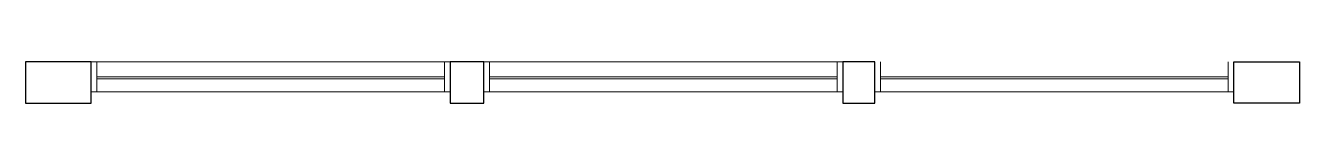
# Model space of a CAD drawing. Header units: millimetres. Extents: x -59 to 47, y 152 to 919.
# Drawn here: x 33.98 to 45.93, y 222.94 to 223.33 of the extents above; entities that cross this region are included whole.
import ezdxf

# ---------------------------------------------------------------- set-up
doc = ezdxf.new("R2010")
doc.units = ezdxf.units.MM
for name, color, linetype in [('PDF_014402$BL', 7, 'Continuous'), ('PDF_014402$WA-COL', 7, 'Continuous'), ('PDF_014402$WN', 7, 'Continuous')]:
    doc.layers.add(name, color=color, linetype=linetype)
doc.layers.add('PDF_014402$HL-TMP', color=7, linetype='Continuous', true_color=0x76efc1)

msp = doc.modelspace()

# ---------------------------------------------------------------- linework, layer by layer
at = {"layer": 'PDF_014402$BL', "lineweight": 9}
for points in [[(37.963, 223.326), (34.595, 223.326)], [(41.648, 223.326), (38.28, 223.326)], [(34.595, 223.044), (37.963, 223.044)], [(38.28, 223.044), (41.648, 223.044)], [(41.948, 223.044), (45.315, 223.044)]]:
    msp.add_lwpolyline(points, dxfattribs=at)
at = {"layer": 'PDF_014402$HL-TMP', "transparency": 33554559}
msp.add_solid([(45.315, 223.326), (45.315, 223.326), (34.26, 223.326)], dxfattribs=at)
at = {"layer": 'PDF_014402$WA-COL', "lineweight": 25}
for points in [[(33.978, 223.326), (33.978, 222.938), (34.595, 222.938), (34.595, 223.326)], [(38.28, 223.326), (37.963, 223.326), (37.963, 222.938), (38.28, 222.938)], [(41.948, 223.326), (41.648, 223.326), (41.648, 222.938), (41.948, 222.938)], [(45.315, 223.326), (45.933, 223.326), (45.933, 222.938), (45.315, 222.938)]]:
    msp.add_lwpolyline(points, close=True, dxfattribs=at)
at = {"layer": 'PDF_014402$WN', "lineweight": 0}
for points in [[(34.595, 223.326), (34.595, 223.044)], [(34.648, 223.326), (34.648, 223.044)], [(37.91, 223.044), (37.91, 223.326)], [(37.963, 223.044), (37.963, 223.326)], [(38.28, 223.326), (38.28, 223.044)], [(38.333, 223.326), (38.333, 223.044)], [(41.595, 223.044), (41.595, 223.326)], [(41.648, 223.044), (41.648, 223.326)], [(41.948, 223.326), (41.948, 223.044)], [(42.001, 223.326), (42.001, 223.044)], [(45.263, 223.044), (45.263, 223.326)], [(45.315, 223.044), (45.315, 223.326), (45.598, 223.326)], [(34.648, 223.185), (37.91, 223.185)], [(34.648, 223.167), (37.91, 223.167)], [(38.333, 223.185), (41.595, 223.185)], [(38.333, 223.167), (41.595, 223.167)], [(42.001, 223.185), (45.263, 223.185)], [(42.001, 223.167), (45.263, 223.167)]]:
    msp.add_lwpolyline(points, dxfattribs=at)

doc.saveas('drawing.dxf')
